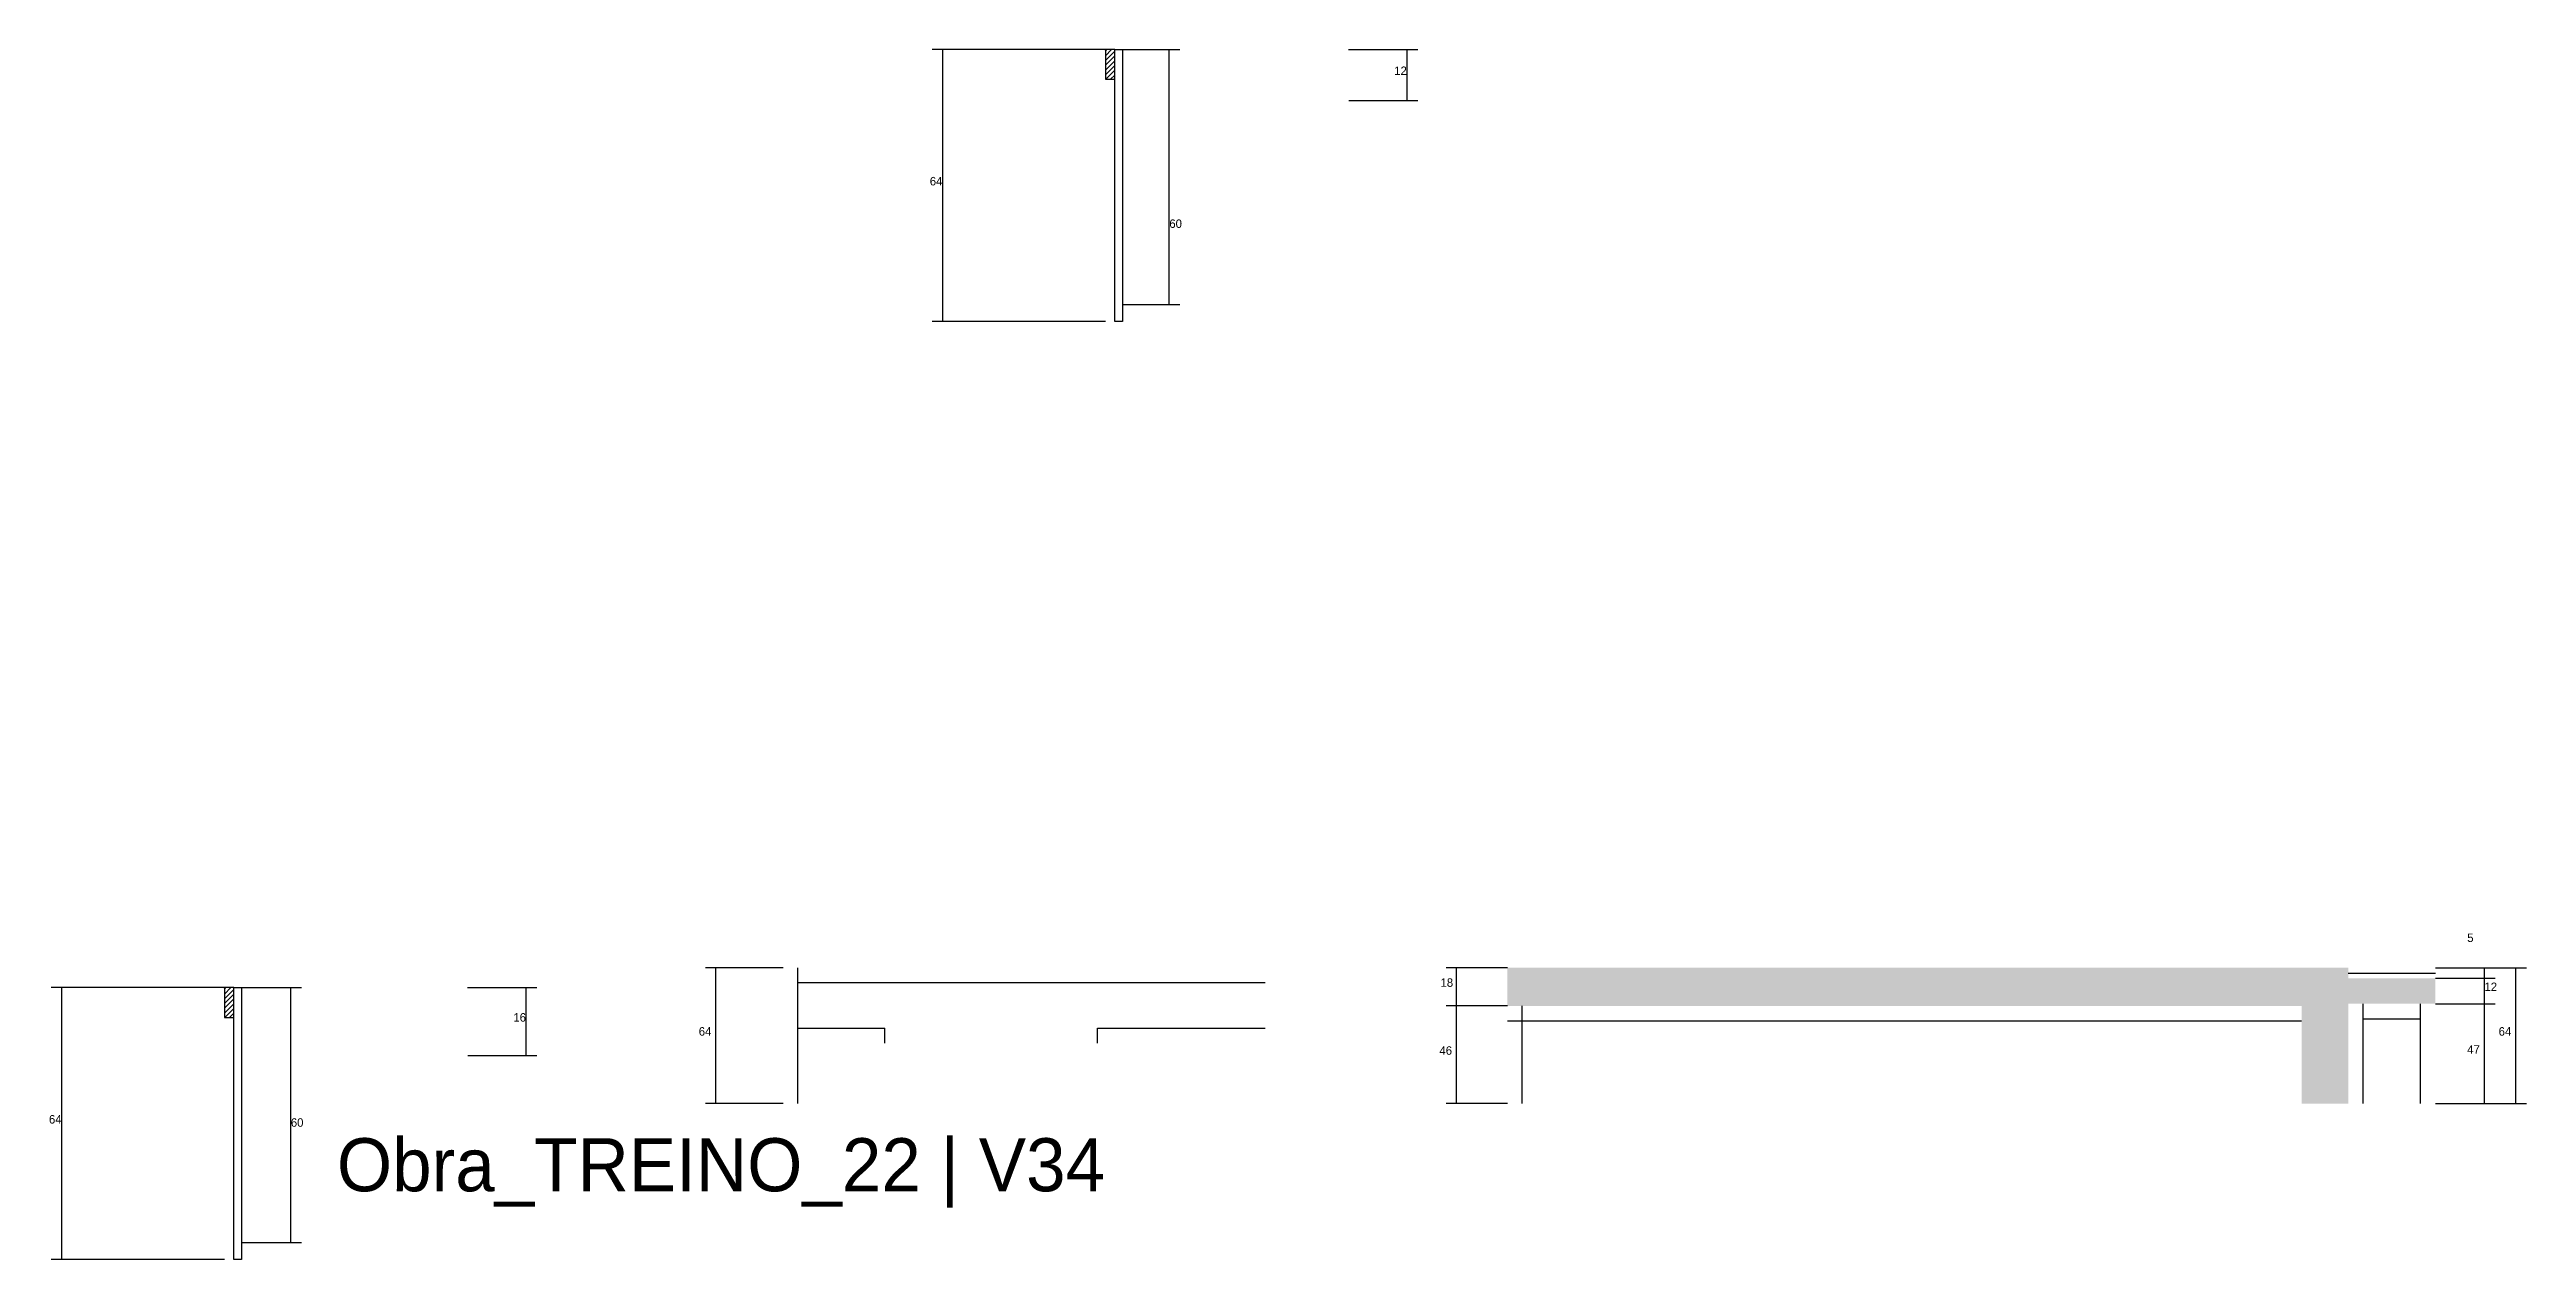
# Model space of a CAD drawing. Header units: metres. Extents: x -65046 to 21926, y -45195 to 1016.
# Drawn here: x 9465 to 10631, y -32042 to -31472 of the extents above; entities that cross this region are included whole.
import ezdxf

# ---------------------------------------------------------------- set-up
doc = ezdxf.new("R2010")
doc.units = ezdxf.units.M
for name, color, linetype in [('COTA', 241, 'Continuous'), ('LABEL_ID', 3, 'Continuous'), ('Madeira', 126, 'Continuous'), ('Painéis', 200, 'Continuous'), ('SARR_2.2x7', 40, 'Continuous'), ('SARR_EDITAR', 141, 'Continuous')]:
    doc.layers.add(name, color=color, linetype=linetype)

msp = doc.modelspace()

# ---------------------------------------------------------------- texts
at = {"layer": 'COTA'}
for s, p in [('12', (10097.9, -31484.3)), ('64', (9879.2, -31536.3)), ('60', (9992, -31556.3)), ('5', (10603.2, -31892.6)), ('18', (10119.7, -31913.7)), ('12', (10611.3, -31915.7)), ('16', (9683.1, -31930.1)), ('64', (9770.4, -31936.7)), ('64', (10618, -31936.7)), ('46', (10119.2, -31945.7)), ('47', (10603.2, -31945.2)), ('64', (9464.4, -31978.1)), ('60', (9578.3, -31979.6))]:
    msp.add_text(s, height=4, dxfattribs=at).set_placement(p)
at = {"layer": 'LABEL_ID'}
msp.add_text('Obra_TREINO_22 | V34', height=25, dxfattribs=at).set_placement((9600, -32010))

# ---------------------------------------------------------------- hatches: boundary and pattern name
at = {"layer": 'COTA'}
h = msp.add_hatch(dxfattribs=at)
h.set_pattern_fill('AR-CONC', scale=0.03)
h.paths.add_polyline_path([(10588.2, -31921.7), (10588.2, -31909.7), (10547.2, -31909.7), (10547.2, -31904.7), (10151.2, -31904.7), (10151.2, -31922.7), (10525.2, -31922.7), (10525.2, -31968.7), (10547.2, -31968.7), (10547.2, -31921.7)])
at = {"layer": 'Madeira'}
h = msp.add_hatch(dxfattribs=at)
h.set_pattern_fill('ANSI31', scale=0.5)
h.paths.add_polyline_path([(9961.9, -31472.3), (9966.3, -31472.3), (9966.3, -31486.3), (9961.9, -31486.3)])
h = msp.add_hatch(dxfattribs=at)
h.set_pattern_fill('ANSI31', scale=0.5)
h.paths.add_polyline_path([(9547, -31914.1), (9551.4, -31914.1), (9551.4, -31928.1), (9547, -31928.1)])

# ---------------------------------------------------------------- linework, layer by layer
at = {"layer": 'COTA'}
for p, q in [((9961.9, -31472.3), (9880.3, -31472.3)), ((9885.3, -31600.3), (9885.3, -31472.3)), ((9969.9, -31472.3), (9997, -31472.3)), ((9992, -31592.3), (9992, -31472.3)), ((10076.4, -31472.3), (10109, -31472.3)), ((10104, -31496.3), (10104, -31472.3)), ((10076.6, -31496.3), (10109, -31496.3)), ((9969.9, -31592.3), (9997, -31592.3)), ((9961.9, -31600.3), (9880.3, -31600.3)), ((9810.1, -31904.7), (9773.5, -31904.7)), ((9778.5, -31968.7), (9778.5, -31904.7)), ((10151.2, -31904.7), (10122.3, -31904.7)), ((10127.3, -31922.7), (10127.3, -31904.7)), ((10588.2, -31904.7), (10631.1, -31904.7)), ((10588.2, -31904.7), (10616.3, -31904.7)), ((10588.2, -31909.7), (10616.3, -31909.7)), ((10588.2, -31909.7), (10616.3, -31909.7)), ((10611.3, -31909.7), (10611.3, -31904.7)), ((10611.3, -31921.7), (10611.3, -31909.7)), ((10626.1, -31968.7), (10626.1, -31904.7)), ((9547, -31914.1), (9465.5, -31914.1)), ((9470.5, -32042.1), (9470.5, -31914.1)), ((9555, -31914.1), (9583.3, -31914.1)), ((9578.3, -32034.1), (9578.3, -31914.1)), ((9661.5, -31914.1), (9694.2, -31914.1)), ((9689.2, -31946.1), (9689.2, -31914.1)), ((10151.2, -31922.7), (10122.3, -31922.7)), ((10151.2, -31922.7), (10122.3, -31922.7)), ((10127.3, -31968.7), (10127.3, -31922.7)), ((10588.2, -31921.7), (10616.3, -31921.7)), ((10588.2, -31921.7), (10616.3, -31921.7)), ((10611.3, -31968.7), (10611.3, -31921.7)), ((9661.7, -31946.1), (9694.2, -31946.1)), ((9810.1, -31968.7), (9773.5, -31968.7)), ((10151.2, -31968.7), (10122.3, -31968.7)), ((10588.2, -31968.7), (10616.3, -31968.7)), ((10588.2, -31968.7), (10631.1, -31968.7)), ((9555, -32034.1), (9583.3, -32034.1)), ((9547, -32042.1), (9465.5, -32042.1))]:
    msp.add_line(p, q, dxfattribs=at)
at = {"layer": 'Madeira'}
for points in [[(9961.9, -31472.3), (9961.9, -31486.3), (9966.3, -31486.3), (9966.3, -31472.3)], [(9547, -31914.1), (9547, -31928.1), (9551.4, -31928.1), (9551.4, -31914.1)]]:
    msp.add_lwpolyline(points, close=True, dxfattribs=at)
at = {"layer": 'Painéis'}
for points in [[(9966.3, -31600.3), (9966.3, -31472.3), (9969.9, -31472.3), (9969.9, -31600.3)], [(9551.4, -32042.1), (9551.4, -31914.1), (9555, -31914.1), (9555, -32042.1)]]:
    msp.add_lwpolyline(points, close=True, dxfattribs=at)
at = {"layer": 'SARR_2.2x7'}
for p, q in [((9817.1, -31968.7), (9817.1, -31904.7)), ((9817.1, -31911.7), (10037.1, -31911.7)), ((10158.2, -31968.7), (10158.2, -31922.7)), ((10554.2, -31968.7), (10554.2, -31921.7)), ((10581.2, -31968.7), (10581.2, -31921.7)), ((9817.1, -31933.2), (9858.1, -31933.2)), ((9858.1, -31940.2), (9858.1, -31933.2)), ((9958.1, -31933.2), (10037.1, -31933.2)), ((9958.1, -31940.2), (9958.1, -31933.2)), ((10151.2, -31929.7), (10395.2, -31929.7)), ((10395.2, -31929.7), (10525.2, -31929.7)), ((10554.2, -31928.7), (10581.2, -31928.7))]:
    msp.add_line(p, q, dxfattribs=at)
at = {"layer": 'SARR_EDITAR'}
msp.add_line((10547.2, -31907.2), (10588.2, -31907.2), dxfattribs=at)

msp.set_redraw_order([(e.dxf.handle, doc.entitydb.next_handle()) for e in msp.query("TEXT MTEXT ATTDEF DIMENSION ARC_DIMENSION")])  # texts and dimensions are drawn at this point

doc.saveas('drawing.dxf')
